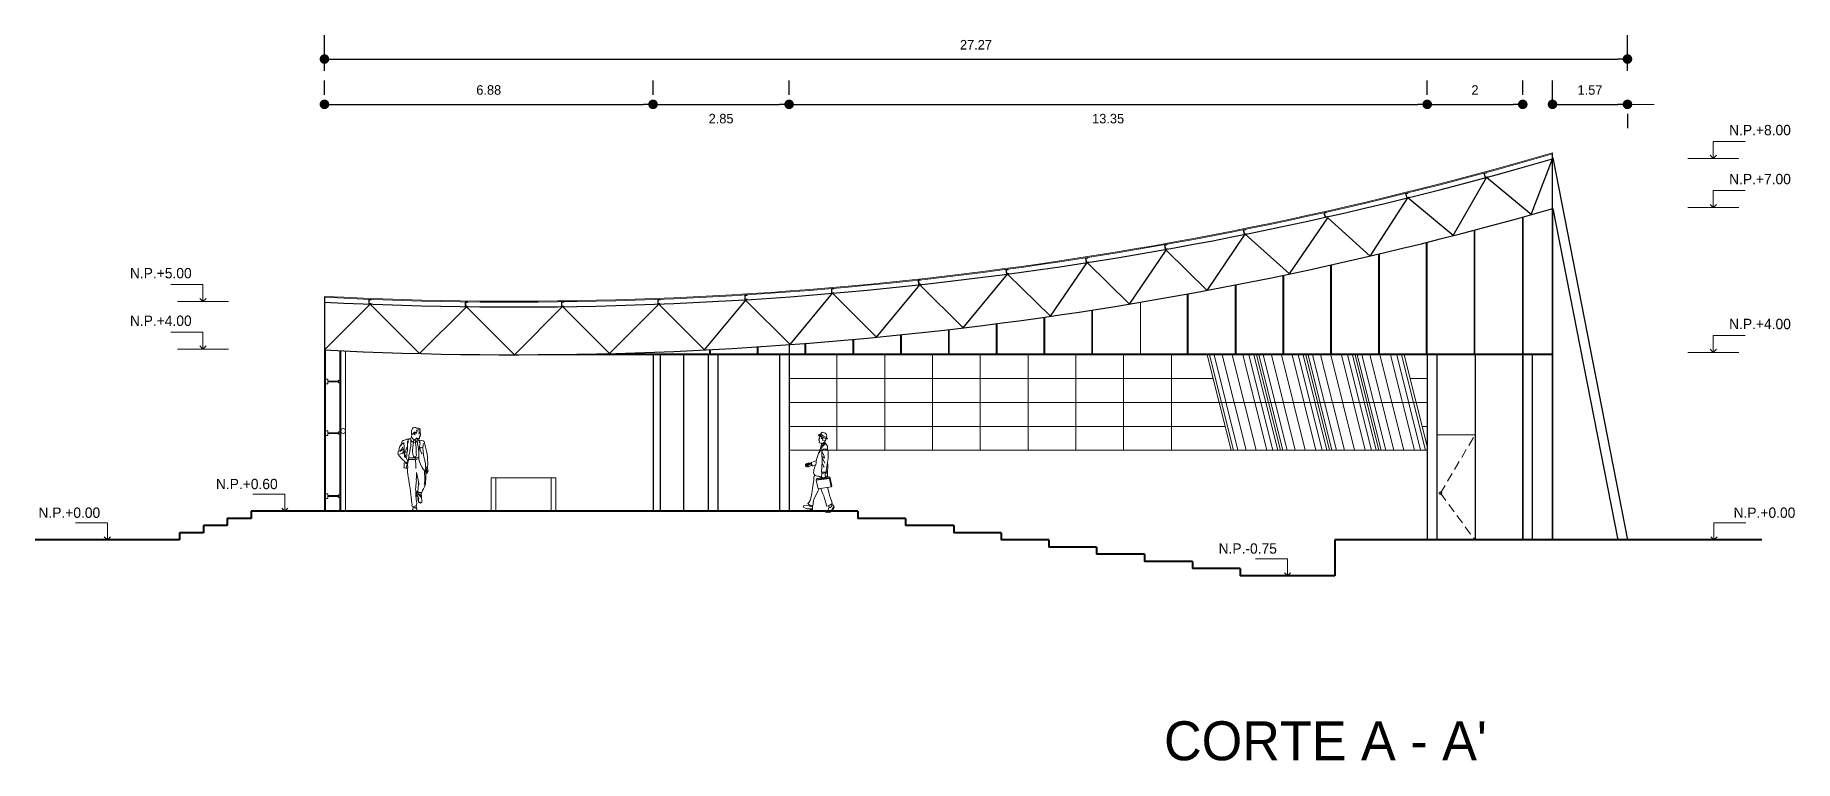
# Model space of a CAD drawing. Header units: millimetres. Extents: x 291 to 670, y 42 to 304.
# Drawn here: x 340.22 to 377.04, y 193.44 to 208.63 of the extents above; entities that cross this region are included whole.
import ezdxf

# ---------------------------------------------------------------- set-up
doc = ezdxf.new("R2010")
doc.units = ezdxf.units.MM
doc.linetypes.add('ACAD_ISO04W100', pattern=[30, 24, -3, 0, -3])
doc.linetypes.add('DASHED2', pattern=[9.525, 6.35, -3.175])
doc.layers.get('0').update_dxf_attribs({"lineweight": 5})
for name, color, linetype, lineweight in [('columnas', 5, 'Continuous', 35), ('eje', 8, 'ACAD_ISO04W100', 13), ('escaleras', 3, 'Continuous', 15), ('mb', 2, 'Continuous', 13), ('muebles', 2, 'Continuous', 13), ('muro', 1, 'Continuous', 25), ('trr', 11, 'Continuous', 40), ('ventana', 4, 'Continuous', 13)]:
    doc.layers.add(name, color=color, linetype=linetype, lineweight=lineweight)
doc.dimstyles.new('cota1', dxfattribs={"dimtxt": 0.3, "dimasz": 0.3, "dimexe": 0.5, "dimexo": 0.2, "dimgap": 0.3, "dimtad": 2, "dimtih": 1, "dimtoh": 1, "dimdsep": 46, "dimtxsty": 'Standard', "dimblk": 'DOT', "dimcen": 0.5, "dimadec": 0, "dimazin": 0, "dimtfac": 1, "dimtmove": 0, "dimatfit": 3, "dimldrblk": 'DOT', "dimfxl": 1, "dimarcsym": 0})

msp = doc.modelspace()

# ---------------------------------------------------------------- texts
at = {"linetype": 'Continuous'}
for s, p in [('N.P.+8.00', (375.667, 206.539)), ('N.P.+7.00', (375.667, 205.513)), ('N.P.+5.00', (342.203, 203.544)), ('N.P.+4.00', (342.203, 202.548)), ('N.P.+4.00', (375.667, 202.48)), ('N.P.+0.60', (344.003, 199.13)), ('N.P.+0.00', (340.289, 198.53)), ('N.P.+0.00', (375.76, 198.53)), ('N.P.-0.75', (364.984, 197.78))]:
    msp.add_text(s, height=0.216, dxfattribs=at).set_placement(p)
at = {"layer": 'eje'}
msp.add_text("CORTE A - A'", height=0.816, dxfattribs=at).set_placement((363.842, 193.455))

# ---------------------------------------------------------------- blocks, each defined once
blk = doc.blocks.new('_Dot')
at = {"color": 0, "linetype": 'Continuous', "lineweight": -2}
blk.add_line((-0.5, 0), (-1, 0), dxfattribs=at)
at = {"color": 0, "linetype": 'Continuous', "const_width": 0.5}
blk.add_lwpolyline([(-0.25, 0, 1), (0.25, 0, 1)], format="xyb", close=True, dxfattribs=at)
blk = doc.blocks.new('*D11')
at = {"color": 0, "linetype": 'Continuous', "lineweight": -2}
for p, q in [((346.274, 207.385), (346.274, 207.685)), ((353.15, 207.385), (353.15, 207.685)), ((346.474, 207.185), (352.95, 207.185))]:
    blk.add_line(p, q, dxfattribs=at)
at = {"layer": 'Defpoints', "color": 0, "linetype": 'Continuous'}
for p in [(346.274, 207.185), (353.15, 207.185), (353.15, 207.185)]:
    blk.add_point(p, dxfattribs=at)
at = {"color": 0, "linetype": 'Continuous', "lineweight": -2, "xscale": 0.2, "yscale": 0.2, "zscale": 0.2, "rotation": 180}
blk.add_blockref('_Dot', (346.274, 207.185), dxfattribs=at)
at = {"color": 0, "linetype": 'Continuous', "lineweight": -2, "xscale": 0.2, "yscale": 0.2, "zscale": 0.2}
blk.add_blockref('_Dot', (353.15, 207.185), dxfattribs=at)
at = {"color": 0, "linetype": 'Continuous', "insert": (349.712, 207.485), "char_height": 0.2, "attachment_point": 5}
blk.add_mtext('6.88', dxfattribs=at)
blk = doc.blocks.new('*D12')
at = {"color": 0, "linetype": 'Continuous', "lineweight": -2}
for p, q in [((353.15, 207.385), (353.15, 207.685)), ((355.997, 207.385), (355.997, 207.685)), ((353.35, 207.185), (355.797, 207.185))]:
    blk.add_line(p, q, dxfattribs=at)
at = {"layer": 'Defpoints', "color": 0, "linetype": 'Continuous'}
for p in [(353.15, 207.185), (355.997, 207.185), (355.997, 207.185)]:
    blk.add_point(p, dxfattribs=at)
at = {"color": 0, "linetype": 'Continuous', "lineweight": -2, "xscale": 0.2, "yscale": 0.2, "zscale": 0.2, "rotation": 180}
blk.add_blockref('_Dot', (353.15, 207.185), dxfattribs=at)
at = {"color": 0, "linetype": 'Continuous', "lineweight": -2, "xscale": 0.2, "yscale": 0.2, "zscale": 0.2}
blk.add_blockref('_Dot', (355.997, 207.185), dxfattribs=at)
at = {"color": 0, "linetype": 'Continuous', "insert": (354.574, 206.885), "char_height": 0.2, "attachment_point": 5}
blk.add_mtext('2.85', dxfattribs=at)
blk = doc.blocks.new('*D13')
at = {"color": 0, "linetype": 'Continuous', "lineweight": -2}
for p, q in [((355.997, 207.385), (355.997, 207.685)), ((369.35, 207.385), (369.35, 207.685)), ((356.197, 207.185), (369.15, 207.185))]:
    blk.add_line(p, q, dxfattribs=at)
at = {"layer": 'Defpoints', "color": 0, "linetype": 'Continuous'}
for p in [(355.997, 207.185), (369.35, 207.185), (369.35, 207.185)]:
    blk.add_point(p, dxfattribs=at)
at = {"color": 0, "linetype": 'Continuous', "lineweight": -2, "xscale": 0.2, "yscale": 0.2, "zscale": 0.2, "rotation": 180}
blk.add_blockref('_Dot', (355.997, 207.185), dxfattribs=at)
at = {"color": 0, "linetype": 'Continuous', "lineweight": -2, "xscale": 0.2, "yscale": 0.2, "zscale": 0.2}
blk.add_blockref('_Dot', (369.35, 207.185), dxfattribs=at)
at = {"color": 0, "linetype": 'Continuous', "insert": (362.673, 206.885), "char_height": 0.2, "attachment_point": 5}
blk.add_mtext('13.35', dxfattribs=at)
blk = doc.blocks.new('*D14')
at = {"color": 0, "linetype": 'Continuous', "lineweight": -2}
for p, q in [((369.35, 207.385), (369.35, 207.685)), ((371.349, 207.385), (371.349, 207.685)), ((369.55, 207.185), (371.149, 207.185))]:
    blk.add_line(p, q, dxfattribs=at)
at = {"layer": 'Defpoints', "color": 0, "linetype": 'Continuous'}
for p in [(369.35, 207.185), (371.349, 207.185), (371.349, 207.185)]:
    blk.add_point(p, dxfattribs=at)
at = {"color": 0, "linetype": 'Continuous', "lineweight": -2, "xscale": 0.2, "yscale": 0.2, "zscale": 0.2, "rotation": 180}
blk.add_blockref('_Dot', (369.35, 207.185), dxfattribs=at)
at = {"color": 0, "linetype": 'Continuous', "lineweight": -2, "xscale": 0.2, "yscale": 0.2, "zscale": 0.2}
blk.add_blockref('_Dot', (371.349, 207.185), dxfattribs=at)
at = {"color": 0, "linetype": 'Continuous', "insert": (370.349, 207.485), "char_height": 0.2, "attachment_point": 5}
blk.add_mtext('2', dxfattribs=at)
blk = doc.blocks.new('*D15')
at = {"color": 0, "linetype": 'Continuous', "lineweight": -2}
for p, q in [((371.971, 207.281), (371.971, 207.685)), ((372.171, 207.185), (373.34, 207.185)), ((373.54, 206.985), (373.54, 206.685))]:
    blk.add_line(p, q, dxfattribs=at)
at = {"layer": 'Defpoints', "color": 0, "linetype": 'Continuous'}
for p in [(371.971, 207.081), (373.54, 207.185), (373.54, 207.185)]:
    blk.add_point(p, dxfattribs=at)
at = {"color": 0, "linetype": 'Continuous', "lineweight": -2, "xscale": 0.2, "yscale": 0.2, "zscale": 0.2, "rotation": 180}
blk.add_blockref('_Dot', (371.971, 207.185), dxfattribs=at)
at = {"color": 0, "linetype": 'Continuous', "lineweight": -2, "xscale": 0.2, "yscale": 0.2, "zscale": 0.2}
blk.add_blockref('_Dot', (373.54, 207.185), dxfattribs=at)
at = {"color": 0, "linetype": 'Continuous', "insert": (372.756, 207.485), "char_height": 0.2, "attachment_point": 5}
blk.add_mtext('1.57', dxfattribs=at)
blk = doc.blocks.new('*D16')
at = {"color": 0, "linetype": 'Continuous', "lineweight": -2}
for p, q in [((346.274, 207.885), (346.274, 208.633)), ((373.54, 207.885), (373.54, 208.633)), ((346.474, 208.133), (373.34, 208.133))]:
    blk.add_line(p, q, dxfattribs=at)
at = {"layer": 'Defpoints', "color": 0, "linetype": 'Continuous'}
for p in [(373.54, 208.133), (346.274, 207.685), (373.54, 207.685)]:
    blk.add_point(p, dxfattribs=at)
at = {"color": 0, "linetype": 'Continuous', "lineweight": -2, "xscale": 0.2, "yscale": 0.2, "zscale": 0.2, "rotation": 180}
blk.add_blockref('_Dot', (346.274, 208.133), dxfattribs=at)
at = {"color": 0, "linetype": 'Continuous', "lineweight": -2, "xscale": 0.2, "yscale": 0.2, "zscale": 0.2}
blk.add_blockref('_Dot', (373.54, 208.133), dxfattribs=at)
at = {"color": 0, "linetype": 'Continuous', "insert": (359.907, 208.433), "char_height": 0.2, "attachment_point": 5}
blk.add_mtext('27.27', dxfattribs=at)

# ---------------------------------------------------------------- dimensions: what is measured, and where the dimension line sits
at = {"linetype": 'Continuous'}
for base, p1, p2, picture, middle in [((373.54, 208.133), (346.274, 207.685), (373.54, 207.685), '*D16', (359.907, 208.433)), ((353.15, 207.185), (346.274, 207.185), (353.15, 207.185), '*D11', (349.712, 207.485)), ((355.997, 207.185), (353.15, 207.185), (355.997, 207.185), '*D12', (354.574, 206.885)), ((369.35, 207.185), (355.997, 207.185), (369.35, 207.185), '*D13', (362.673, 206.885)), ((371.349, 207.185), (369.35, 207.185), (371.349, 207.185), '*D14', (370.349, 207.485)), ((373.54, 207.185), (371.971, 207.081), (373.54, 207.185), '*D15', (372.756, 207.485))]:
    dim = msp.add_linear_dim(base=base, p1=p1, p2=p2, dimstyle='cota1', override={"dimtxt": 0.2, "dimasz": 0.2, "dimgap": 0.2}, dxfattribs=at)
    dim.commit()
    dim.dimension.update_dxf_attribs({"geometry": picture, "text_midpoint": middle})

# ---------------------------------------------------------------- linework, layer by layer
for p, q in [((373.338, 207.185), (374.096, 207.185)), ((356.997, 201.944), (356.997, 199.944)), ((357.997, 201.944), (357.997, 199.944)), ((358.997, 201.944), (358.997, 199.944)), ((359.997, 201.944), (359.997, 199.944)), ((360.997, 201.944), (360.997, 199.944)), ((361.997, 201.944), (361.997, 199.944)), ((362.997, 201.944), (362.997, 199.944)), ((363.997, 201.944), (363.997, 199.944)), ((363.997, 201.944), (363.997, 199.944)), ((365.294, 199.944), (364.795, 201.944)), ((365.389, 199.944), (364.889, 201.944)), ((365.558, 199.944), (365.059, 201.944)), ((365.768, 199.944), (365.268, 201.944)), ((365.991, 199.944), (365.492, 201.944)), ((366.12, 199.944), (365.62, 201.944)), ((366.221, 199.944), (365.722, 201.944)), ((366.325, 199.944), (365.825, 201.944)), ((366.42, 199.944), (365.92, 201.944)), ((366.589, 199.944), (366.089, 201.944)), ((366.799, 199.944), (366.299, 201.944)), ((367.022, 199.944), (366.522, 201.944)), ((367.151, 199.944), (366.651, 201.944)), ((367.252, 199.944), (366.753, 201.944)), ((367.356, 199.944), (366.856, 201.944)), ((367.45, 199.944), (366.951, 201.944)), ((367.62, 199.944), (367.12, 201.944)), ((367.829, 199.944), (367.33, 201.944)), ((368.053, 199.944), (367.553, 201.944)), ((368.181, 199.944), (367.682, 201.944)), ((368.283, 199.944), (367.783, 201.944)), ((368.386, 199.944), (367.887, 201.944)), ((368.481, 199.944), (367.982, 201.944)), ((368.65, 199.944), (368.151, 201.944)), ((368.86, 199.944), (368.361, 201.944)), ((369.083, 199.944), (368.584, 201.944)), ((369.212, 199.944), (368.712, 201.944)), ((369.313, 199.944), (368.814, 201.944)), ((355.997, 201.444), (364.872, 201.444)), ((368.995, 201.444), (369.35, 201.444)), ((346.344, 201.394), (346.568, 201.394)), ((346.344, 201.374), (346.568, 201.374)), ((346.593, 201.394), (346.593, 201.394)), ((355.997, 200.944), (364.997, 200.944)), ((369.12, 200.944), (369.35, 200.944)), ((346.344, 200.312), (346.568, 200.313)), ((346.593, 200.313), (346.593, 200.313)), ((355.997, 200.444), (365.122, 200.444)), ((369.245, 200.444), (369.35, 200.444)), ((346.344, 200.292), (346.568, 200.293)), ((355.997, 199.944), (365.247, 199.944)), ((346.344, 198.994), (346.568, 198.994)), ((346.344, 198.974), (346.568, 198.974)), ((346.593, 198.994), (346.593, 198.994))]:
    msp.add_line(p, q)
at = {"linetype": 'Continuous'}
for p, q in [((375.335, 206.41), (376.004, 206.41)), ((375.335, 206.054), (375.335, 206.41)), ((374.802, 206.054), (375.869, 206.054)), ((375.335, 206.054), (375.271, 206.118)), ((375.335, 206.054), (375.4, 206.118)), ((370.533, 205.743), (370.581, 205.758)), ((370.564, 205.648), (370.533, 205.743)), ((370.568, 205.67), (370.549, 205.727)), ((370.555, 205.74), (370.574, 205.746)), ((370.612, 205.663), (370.564, 205.648)), ((370.599, 205.67), (370.58, 205.664)), ((370.581, 205.758), (370.581, 205.758)), ((370.612, 205.663), (370.612, 205.663)), ((368.896, 205.32), (368.944, 205.332)), ((368.92, 205.223), (368.896, 205.32)), ((368.925, 205.244), (368.91, 205.303)), ((368.918, 205.315), (368.937, 205.32)), ((368.968, 205.235), (368.92, 205.223)), ((368.956, 205.242), (368.937, 205.237)), ((368.944, 205.332), (368.944, 205.332)), ((368.968, 205.235), (368.968, 205.235)), ((375.335, 205.028), (375.271, 205.092)), ((375.335, 205.384), (376.004, 205.384)), ((375.335, 205.028), (375.335, 205.384)), ((375.335, 205.028), (375.4, 205.092)), ((367.184, 204.913), (367.231, 204.929)), ((367.215, 204.818), (367.184, 204.913)), ((367.218, 204.84), (367.199, 204.897)), ((367.206, 204.91), (367.225, 204.916)), ((367.263, 204.834), (367.215, 204.818)), ((367.231, 204.929), (367.231, 204.929)), ((367.25, 204.84), (367.231, 204.834)), ((367.263, 204.834), (367.263, 204.834)), ((374.802, 205.028), (375.869, 205.028)), ((365.5, 204.559), (365.549, 204.568)), ((365.518, 204.461), (365.5, 204.559)), ((365.524, 204.482), (365.514, 204.541)), ((365.567, 204.47), (365.518, 204.461)), ((365.522, 204.553), (365.541, 204.557)), ((365.556, 204.478), (365.536, 204.474)), ((365.549, 204.568), (365.549, 204.568)), ((365.567, 204.47), (365.567, 204.47)), ((363.851, 204.247), (363.901, 204.255)), ((363.866, 204.148), (363.851, 204.247)), ((363.873, 204.17), (363.864, 204.229)), ((363.915, 204.156), (363.866, 204.148)), ((363.873, 204.24), (363.892, 204.243)), ((363.904, 204.164), (363.884, 204.161)), ((363.901, 204.255), (363.901, 204.255)), ((363.915, 204.156), (363.915, 204.156)), ((360.533, 203.73), (360.583, 203.735)), ((360.544, 203.63), (360.533, 203.73)), ((360.593, 203.636), (360.544, 203.63)), ((360.551, 203.651), (360.545, 203.711)), ((360.554, 203.722), (360.574, 203.724)), ((360.582, 203.645), (360.562, 203.642)), ((360.583, 203.735), (360.583, 203.735)), ((360.593, 203.636), (360.593, 203.636)), ((362.2, 203.972), (362.25, 203.977)), ((362.211, 203.872), (362.2, 203.972)), ((362.26, 203.878), (362.211, 203.872)), ((362.219, 203.893), (362.212, 203.953)), ((362.221, 203.964), (362.241, 203.966)), ((362.249, 203.887), (362.23, 203.884)), ((362.25, 203.977), (362.25, 203.977)), ((362.26, 203.878), (362.26, 203.878)), ((343.063, 203.414), (343.731, 203.414)), ((343.731, 203.058), (343.731, 203.414)), ((356.881, 203.33), (356.931, 203.33)), ((356.881, 203.23), (356.881, 203.33)), ((356.891, 203.25), (356.891, 203.31)), ((356.901, 203.32), (356.921, 203.32)), ((356.931, 203.33), (356.931, 203.33)), ((358.7, 203.509), (358.75, 203.513)), ((358.708, 203.409), (358.7, 203.509)), ((358.758, 203.413), (358.708, 203.409)), ((358.716, 203.43), (358.712, 203.49)), ((358.721, 203.501), (358.741, 203.502)), ((358.747, 203.422), (358.727, 203.421)), ((358.75, 203.513), (358.75, 203.513)), ((358.758, 203.413), (358.758, 203.413)), ((343.198, 203.058), (344.265, 203.058)), ((343.731, 203.058), (343.667, 203.123)), ((343.731, 203.058), (343.796, 203.123)), ((347.202, 203.003), (347.203, 203.103)), ((347.252, 203.003), (347.202, 203.003)), ((347.203, 203.103), (347.253, 203.103)), ((347.212, 203.023), (347.213, 203.083)), ((347.242, 203.013), (347.222, 203.013)), ((347.223, 203.093), (347.243, 203.093)), ((347.252, 203.003), (347.252, 203.003)), ((347.253, 203.103), (347.253, 203.103)), ((349.221, 203.049), (349.271, 203.049)), ((349.221, 202.949), (349.221, 203.049)), ((349.271, 202.949), (349.221, 202.949)), ((349.231, 202.969), (349.231, 203.029)), ((349.241, 203.039), (349.261, 203.039)), ((349.261, 202.959), (349.241, 202.959)), ((349.271, 203.049), (349.271, 203.049)), ((349.271, 202.949), (349.271, 202.949)), ((351.231, 203.051), (351.281, 203.051)), ((351.231, 202.951), (351.231, 203.051)), ((351.281, 202.951), (351.231, 202.951)), ((351.241, 202.971), (351.241, 203.031)), ((351.251, 203.041), (351.271, 203.041)), ((351.271, 202.961), (351.251, 202.961)), ((351.281, 203.051), (351.281, 203.051)), ((351.281, 202.951), (351.281, 202.951)), ((353.247, 203.003), (353.248, 203.103)), ((353.297, 203.003), (353.247, 203.003)), ((353.248, 203.103), (353.298, 203.103)), ((353.258, 203.023), (353.258, 203.083)), ((353.287, 203.013), (353.267, 203.013)), ((353.268, 203.093), (353.288, 203.093)), ((353.297, 203.003), (353.297, 203.003)), ((353.298, 203.103), (353.298, 203.103)), ((355.071, 203.196), (355.121, 203.196)), ((355.071, 203.096), (355.071, 203.196)), ((355.121, 203.096), (355.071, 203.096)), ((355.081, 203.116), (355.081, 203.176)), ((355.091, 203.186), (355.111, 203.186)), ((355.111, 203.106), (355.091, 203.106)), ((355.121, 203.196), (355.121, 203.196)), ((355.121, 203.096), (355.121, 203.096)), ((356.931, 203.23), (356.881, 203.23)), ((356.921, 203.24), (356.901, 203.24)), ((356.931, 203.23), (356.931, 203.23)), ((343.063, 202.419), (343.731, 202.419)), ((343.731, 202.063), (343.731, 202.419)), ((375.335, 202.35), (376.004, 202.35)), ((375.335, 201.994), (375.335, 202.35)), ((343.198, 202.063), (344.265, 202.063)), ((343.731, 202.063), (343.667, 202.127)), ((343.731, 202.063), (343.796, 202.127)), ((374.802, 201.994), (375.869, 201.994)), ((375.335, 201.994), (375.271, 202.059)), ((375.335, 201.994), (375.4, 202.059)), ((344.776, 199.022), (345.445, 199.022)), ((345.445, 198.666), (345.445, 199.022)), ((345.445, 198.666), (345.381, 198.73)), ((345.445, 198.666), (345.509, 198.73)), ((341.062, 198.422), (341.731, 198.422)), ((341.731, 198.066), (341.667, 198.13)), ((341.731, 198.066), (341.731, 198.422)), ((341.731, 198.066), (341.795, 198.13)), ((375.35, 198.066), (375.285, 198.13)), ((375.35, 198.066), (375.35, 198.422)), ((375.35, 198.422), (376.018, 198.422)), ((375.35, 198.066), (375.414, 198.13)), ((365.757, 197.672), (366.426, 197.672)), ((366.426, 197.316), (366.362, 197.38)), ((366.426, 197.316), (366.426, 197.672)), ((366.426, 197.316), (366.49, 197.38))]:
    msp.add_line(p, q, dxfattribs=at)
at = {"linetype": 'DASHED2', "ltscale": 0.03}
for q in [(370.35, 200.266), (370.35, 198.066)]:
    msp.add_line((369.627, 199.045), q, dxfattribs=at)
for points in [[(346.294, 201.334), (346.344, 201.334), (346.344, 201.434), (346.294, 201.434)], [(346.568, 201.359), (346.593, 201.359), (346.593, 201.409), (346.568, 201.409)], [(346.294, 200.252), (346.344, 200.252), (346.344, 200.352), (346.294, 200.352)], [(346.568, 200.278), (346.593, 200.278), (346.593, 200.328), (346.568, 200.328)], [(346.294, 198.934), (346.344, 198.934), (346.344, 199.034), (346.294, 199.034)], [(346.568, 198.959), (346.593, 198.959), (346.593, 199.009), (346.568, 199.009)]]:
    msp.add_lwpolyline(points, close=True)
at = {"linetype": 'Continuous'}
msp.add_circle((346.665, 200.348), 0.05, dxfattribs=at)
msp.add_circle((369.627, 199.045), 0.0269)
for centre, start, end in [((370.558, 205.73), 108.2619, 198.2619), ((370.577, 205.673), 198.2619, 288.2619), ((370.571, 205.755), 288.2619, 18.2619), ((370.602, 205.66), 18.2619, 108.2619), ((368.92, 205.305), 103.868, 193.868), ((368.934, 205.247), 193.868, 283.868), ((368.935, 205.329), 283.868, 13.868), ((368.958, 205.232), 13.868, 103.868), ((367.209, 204.9), 108.2618, 198.2618), ((367.228, 204.843), 198.2618, 288.2618), ((367.222, 204.926), 288.2618, 18.2618), ((367.253, 204.831), 18.2618, 108.2618), ((365.523, 204.543), 100.3277, 190.3277), ((365.534, 204.484), 190.3277, 280.3277), ((365.539, 204.566), 280.3277, 10.3277), ((365.557, 204.468), 10.3277, 100.3277), ((363.874, 204.23), 98.2318, 188.2318), ((363.883, 204.171), 188.2318, 278.2318), ((363.891, 204.253), 278.2318, 8.2318), ((363.905, 204.154), 8.2318, 98.2318), ((360.555, 203.712), 96.1816, 186.1816), ((360.561, 203.652), 186.1816, 276.1816), ((360.573, 203.734), 276.1816, 6.1816), ((360.583, 203.635), 6.1816, 96.1816), ((362.222, 203.954), 96.1816, 186.1816), ((362.229, 203.894), 186.1816, 276.1816), ((362.24, 203.976), 276.1816, 6.1816), ((362.251, 203.877), 6.1816, 96.1816), ((356.901, 203.31), 89.8499, 179.8499), ((356.901, 203.25), 179.8499, 269.8499), ((356.921, 203.33), 269.8499, 359.8499), ((358.722, 203.491), 94.3285, 184.3285), ((358.726, 203.431), 184.3285, 274.3285), ((358.74, 203.512), 274.3285, 4.3285), ((358.748, 203.412), 4.3285, 94.3285), ((347.222, 203.023), 179.8499, 269.8499), ((347.223, 203.083), 89.8499, 179.8499), ((347.242, 203.003), 359.8499, 89.8499), ((347.243, 203.103), 269.8499, 359.8499), ((349.241, 203.029), 89.8499, 179.8499), ((349.241, 202.969), 179.8499, 269.8499), ((349.261, 203.049), 269.8499, 359.8499), ((349.261, 202.949), 359.8499, 89.8499), ((351.251, 203.031), 89.8499, 179.8499), ((351.251, 202.971), 179.8499, 269.8499), ((351.271, 203.051), 269.8499, 359.8499), ((351.271, 202.951), 359.8499, 89.8499), ((353.268, 203.083), 89.8499, 179.8499), ((353.268, 203.023), 179.8499, 269.8499), ((353.287, 203.003), 359.8499, 89.8499), ((353.288, 203.103), 269.8499, 359.8499), ((355.091, 203.176), 89.8499, 179.8499), ((355.091, 203.116), 179.8499, 269.8499), ((355.111, 203.196), 269.8499, 359.8499), ((355.111, 203.096), 359.8499, 89.8499), ((356.921, 203.23), 359.8499, 89.8499)]:
    msp.add_arc(centre, 0.01, start, end, dxfattribs=at)
at = {"layer": 'columnas'}
for p, q in [((371.349, 204.828), (371.349, 198.066)), ((371.971, 205.004), (371.971, 198.066))]:
    msp.add_line(p, q, dxfattribs=at)
at = {"layer": 'escaleras'}
for p, q in [((365.247, 199.944), (364.747, 201.944)), ((366.278, 199.944), (365.778, 201.944)), ((367.308, 199.944), (366.809, 201.944)), ((368.339, 199.944), (367.84, 201.944)), ((369.355, 200.005), (368.87, 201.944)), ((369.12, 200.944), (364.997, 200.944)), ((365.247, 199.944), (369.35, 199.944))]:
    msp.add_line(p, q, dxfattribs=at)
at = {"layer": 'mb'}
for p, q in [((370.35, 200.266), (369.55, 200.266)), ((349.762, 199.366), (349.762, 198.666)), ((351.117, 199.366), (349.762, 199.366)), ((349.862, 199.366), (349.862, 198.666)), ((351.017, 199.366), (351.017, 198.666)), ((351.117, 199.366), (351.117, 198.666))]:
    msp.add_line(p, q, dxfattribs=at)
for radius, start, end in [(77.517, 267.06037, 286.27317), (77.537, 267.06416, 286.26885)]:
    msp.add_arc((350.249, 280.581), radius, start, end, dxfattribs=at)
at = {"layer": 'muebles'}
for p, q in [((370.329, 204.556), (370.329, 201.964)), ((370.349, 204.556), (370.349, 201.964)), ((368.329, 204.051), (368.329, 201.964)), ((368.349, 204.055), (368.349, 201.964)), ((369.329, 204.294), (369.329, 201.964)), ((369.349, 204.299), (369.349, 201.964)), ((367.329, 203.821), (367.329, 201.964)), ((367.349, 203.826), (367.349, 201.964)), ((365.329, 203.404), (365.329, 201.964)), ((365.349, 203.407), (365.349, 201.964)), ((366.329, 203.606), (366.329, 201.964)), ((366.349, 203.61), (366.349, 201.964)), ((366.349, 203.61), (366.349, 201.964)), ((363.349, 203.043), (363.349, 201.964)), ((364.329, 203.215), (364.329, 201.964)), ((364.349, 203.219), (364.349, 201.964)), ((360.329, 202.593), (360.329, 201.964)), ((360.349, 202.595), (360.349, 201.964)), ((360.349, 202.595), (360.349, 201.964)), ((361.329, 202.729), (361.329, 201.964)), ((361.349, 202.731), (361.349, 201.964)), ((362.329, 202.877), (362.329, 201.964)), ((362.349, 202.881), (362.349, 201.964)), ((356.329, 202.18), (356.329, 201.964)), ((356.349, 202.181), (356.349, 201.964)), ((357.329, 202.264), (357.329, 201.964)), ((357.349, 202.265), (357.349, 201.964)), ((358.329, 202.36), (358.329, 201.964)), ((358.349, 202.362), (358.349, 201.964)), ((359.329, 202.47), (359.329, 201.964)), ((359.349, 202.472), (359.349, 201.964)), ((350.249, 201.944), (371.971, 201.944)), ((352.023, 201.964), (371.971, 201.964)), ((354.329, 202.05), (354.329, 201.964)), ((354.349, 202.051), (354.349, 201.964)), ((355.329, 202.108), (355.329, 201.964)), ((355.349, 202.11), (355.349, 201.964)), ((348.094, 200.327), (348.095, 200.355)), ((348.098, 200.301), (348.094, 200.327)), ((348.095, 200.355), (348.101, 200.375)), ((348.101, 200.375), (348.115, 200.399)), ((348.115, 200.399), (348.13, 200.412)), ((348.13, 200.412), (348.146, 200.423)), ((348.148, 200.314), (348.14, 200.302)), ((348.146, 200.423), (348.155, 200.427)), ((348.147, 200.293), (348.149, 200.307)), ((348.156, 200.325), (348.148, 200.314)), ((348.149, 200.307), (348.153, 200.318)), ((348.153, 200.318), (348.161, 200.327)), ((348.155, 200.427), (348.18, 200.421)), ((348.17, 200.326), (348.156, 200.325)), ((348.165, 200.309), (348.163, 200.3)), ((348.179, 200.319), (348.17, 200.326)), ((348.187, 200.302), (348.179, 200.319)), ((348.18, 200.421), (348.2, 200.408)), ((348.199, 200.31), (348.194, 200.302)), ((348.2, 200.322), (348.199, 200.31)), ((348.2, 200.408), (348.222, 200.406)), ((348.211, 200.333), (348.2, 200.322)), ((348.204, 200.36), (348.201, 200.349)), ((348.201, 200.349), (348.207, 200.34)), ((348.215, 200.365), (348.204, 200.36)), ((348.207, 200.34), (348.211, 200.333)), ((348.226, 200.37), (348.215, 200.365)), ((348.222, 200.406), (348.247, 200.404)), ((348.241, 200.376), (348.226, 200.37)), ((348.252, 200.375), (348.241, 200.376)), ((348.247, 200.404), (348.264, 200.403)), ((348.249, 200.322), (348.259, 200.327)), ((348.265, 200.37), (348.252, 200.375)), ((348.259, 200.327), (348.265, 200.326)), ((348.263, 200.369), (348.274, 200.35)), ((348.264, 200.403), (348.274, 200.392)), ((348.274, 200.38), (348.265, 200.37)), ((348.265, 200.326), (348.269, 200.319)), ((348.269, 200.319), (348.27, 200.31)), ((348.274, 200.392), (348.274, 200.38)), ((348.274, 200.35), (348.28, 200.331)), ((348.28, 200.331), (348.279, 200.308)), ((348.279, 200.308), (348.282, 200.295)), ((356.692, 200.323), (356.643, 200.268)), ((347.828, 199.942), (347.814, 199.907)), ((347.839, 199.981), (347.828, 199.942)), ((347.853, 200.02), (347.839, 199.981)), ((347.848, 199.916), (347.886, 199.941)), ((347.869, 199.943), (347.851, 199.925)), ((347.877, 200.067), (347.853, 200.02)), ((347.866, 200.04), (347.892, 200.073)), ((347.885, 199.962), (347.869, 199.943)), ((347.893, 200.102), (347.877, 200.067)), ((347.894, 199.977), (347.885, 199.962)), ((347.886, 199.941), (347.909, 199.956)), ((347.892, 200.073), (347.918, 200.091)), ((347.901, 200.132), (347.893, 200.102)), ((347.917, 200.012), (347.894, 199.977)), ((347.919, 200.151), (347.901, 200.132)), ((347.909, 199.956), (347.925, 199.964)), ((347.918, 200.091), (347.929, 200.099)), ((347.932, 200.152), (347.919, 200.151)), ((347.933, 199.95), (347.926, 199.923)), ((347.966, 200.161), (347.932, 200.152)), ((347.936, 199.974), (347.933, 199.95)), ((347.941, 200.005), (347.936, 199.974)), ((347.944, 200.101), (347.938, 200.07)), ((347.938, 200.07), (347.941, 200.04)), ((347.94, 199.984), (347.939, 199.994)), ((347.945, 199.95), (347.94, 199.984)), ((347.941, 200.04), (347.941, 200.005)), ((347.952, 199.915), (347.945, 199.95)), ((347.984, 200.172), (347.966, 200.161)), ((347.991, 199.979), (347.98, 199.943)), ((347.98, 199.943), (347.98, 199.891)), ((347.998, 200.177), (347.984, 200.172)), ((348.008, 200.024), (347.991, 199.979)), ((348.017, 200.18), (347.998, 200.177)), ((348.008, 200.117), (348.027, 200.153)), ((348.021, 200.121), (348.008, 200.117)), ((348.009, 200.029), (348.01, 200.064)), ((348.01, 199.976), (348.009, 200.029)), ((348.01, 200.095), (348.026, 200.112)), ((348.01, 200.064), (348.01, 200.095)), ((348.01, 199.933), (348.01, 199.976)), ((348.043, 200.182), (348.017, 200.18)), ((348.04, 200.123), (348.021, 200.121)), ((348.026, 200.112), (348.04, 200.123)), ((348.027, 200.153), (348.04, 200.173)), ((348.04, 200.173), (348.05, 200.184)), ((348.074, 200.188), (348.043, 200.182)), ((348.069, 199.967), (348.062, 199.92)), ((348.079, 200.027), (348.069, 199.967)), ((348.082, 200.2), (348.078, 200.184)), ((348.078, 200.184), (348.092, 200.148)), ((348.084, 200.081), (348.079, 200.027)), ((348.081, 200.176), (348.084, 200.123)), ((348.094, 200.222), (348.082, 200.2)), ((348.084, 200.123), (348.084, 200.081)), ((348.092, 200.148), (348.111, 200.121)), ((348.093, 200.231), (348.099, 200.246)), ((348.097, 200.214), (348.093, 200.231)), ((348.097, 200.273), (348.098, 200.301)), ((348.108, 200.204), (348.097, 200.214)), ((348.1, 200.274), (348.099, 200.273)), ((348.099, 200.246), (348.1, 200.261)), ((348.113, 200.281), (348.1, 200.274)), ((348.1, 200.261), (348.102, 200.275)), ((348.126, 200.187), (348.108, 200.204)), ((348.111, 200.121), (348.124, 200.112)), ((348.124, 200.291), (348.113, 200.281)), ((348.122, 200.016), (348.117, 199.925)), ((348.139, 200.112), (348.122, 200.016)), ((348.14, 200.302), (348.124, 200.291)), ((348.124, 200.112), (348.154, 200.165)), ((348.147, 200.167), (348.126, 200.187)), ((348.134, 200.134), (348.145, 200.11)), ((348.145, 200.11), (348.169, 200.114)), ((348.149, 200.283), (348.147, 200.293)), ((348.161, 200.164), (348.147, 200.167)), ((348.156, 200.276), (348.149, 200.283)), ((348.164, 200.27), (348.156, 200.276)), ((348.158, 200.164), (348.177, 200.143)), ((348.174, 200.171), (348.161, 200.164)), ((348.163, 200.3), (348.167, 200.293)), ((348.175, 200.275), (348.164, 200.27)), ((348.167, 200.293), (348.165, 200.289)), ((348.169, 200.114), (348.186, 200.131)), ((348.177, 200.087), (348.171, 200.118)), ((348.198, 200.188), (348.174, 200.171)), ((348.177, 200.143), (348.191, 200.11)), ((348.186, 200.054), (348.177, 200.087)), ((348.193, 200.001), (348.186, 200.054)), ((348.194, 200.302), (348.187, 200.302)), ((348.191, 200.11), (348.204, 200.14)), ((348.195, 199.947), (348.193, 200.001)), ((348.195, 199.877), (348.195, 199.947)), ((348.199, 200.196), (348.196, 200.204)), ((348.209, 200.197), (348.198, 200.188)), ((348.208, 200.193), (348.199, 200.196)), ((348.204, 200.14), (348.222, 200.165)), ((348.218, 200.193), (348.208, 200.193)), ((348.228, 200.179), (348.209, 200.194)), ((348.217, 200.153), (348.223, 200.082)), ((348.231, 200.193), (348.218, 200.193)), ((348.222, 200.165), (348.228, 200.179)), ((348.222, 200.171), (348.255, 200.142)), ((348.223, 200.082), (348.233, 200.019)), ((348.245, 200.188), (348.231, 200.193)), ((348.231, 200.172), (348.266, 200.158)), ((348.233, 200.019), (348.239, 199.976)), ((348.239, 199.976), (348.244, 199.944)), ((348.244, 200.303), (348.253, 200.301)), ((348.244, 199.944), (348.249, 199.906)), ((348.262, 200.192), (348.245, 200.188)), ((348.251, 200.297), (348.248, 200.3)), ((348.251, 199.954), (348.249, 199.911)), ((348.254, 200.293), (348.251, 200.297)), ((348.26, 200.015), (348.251, 199.954)), ((348.253, 200.301), (348.263, 200.301)), ((348.257, 200.297), (348.254, 200.293)), ((348.255, 200.142), (348.272, 200.128)), ((348.272, 200.128), (348.256, 200.112)), ((348.256, 200.112), (348.279, 200.101)), ((348.263, 200.301), (348.257, 200.297)), ((348.279, 200.101), (348.26, 200.015)), ((348.269, 200.235), (348.262, 200.237)), ((348.263, 200.215), (348.262, 200.203)), ((348.262, 200.203), (348.262, 200.192)), ((348.266, 200.226), (348.263, 200.215)), ((348.271, 200.259), (348.265, 200.26)), ((348.272, 200.23), (348.266, 200.226)), ((348.266, 200.158), (348.307, 200.149)), ((348.275, 200.242), (348.269, 200.235)), ((348.283, 200.259), (348.271, 200.259)), ((348.272, 200.238), (348.272, 200.23)), ((348.282, 199.997), (348.272, 199.983)), ((348.272, 199.983), (348.278, 199.956)), ((348.277, 200.247), (348.275, 200.242)), ((348.279, 200.261), (348.277, 200.247)), ((348.278, 199.956), (348.304, 199.886)), ((348.282, 200.295), (348.285, 200.282)), ((348.294, 200.001), (348.282, 199.997)), ((348.286, 200.265), (348.283, 200.259)), ((348.285, 200.282), (348.286, 200.265)), ((348.31, 200.006), (348.294, 200.001)), ((348.307, 200.149), (348.341, 200.14)), ((348.334, 200.011), (348.31, 200.006)), ((348.333, 199.961), (348.336, 200.004)), ((348.338, 199.943), (348.333, 199.961)), ((348.336, 200.004), (348.338, 200.029)), ((348.338, 200.029), (348.342, 200.053)), ((348.342, 199.899), (348.338, 199.943)), ((348.341, 200.14), (348.362, 200.128)), ((348.342, 200.053), (348.343, 200.067)), ((348.343, 200.067), (348.347, 200.088)), ((348.362, 200.128), (348.386, 200.012)), ((348.386, 200.012), (348.408, 199.924)), ((356.646, 199.962), (356.609, 199.889)), ((356.619, 200.174), (356.634, 200.193)), ((356.632, 200.204), (356.628, 200.22)), ((356.668, 200.09), (356.629, 200.098)), ((356.672, 200.071), (356.646, 199.962)), ((356.666, 200.19), (356.673, 200.223)), ((356.695, 200.19), (356.666, 200.19)), ((356.742, 200.121), (356.672, 200.071)), ((356.672, 200.071), (356.674, 200.083)), ((356.692, 200.031), (356.692, 200.018)), ((356.702, 200.028), (356.692, 200.031)), ((356.695, 200.155), (356.7, 200.176)), ((356.748, 200.141), (356.695, 200.155)), ((356.742, 200.121), (356.748, 200.141)), ((356.752, 200.097), (356.742, 200.121)), ((356.758, 200.084), (356.752, 200.097)), ((356.758, 200.084), (356.788, 200.048)), ((356.788, 200.243), (356.769, 200.186)), ((356.794, 200.198), (356.776, 200.208)), ((356.788, 200.048), (356.798, 200.028)), ((356.798, 200.028), (356.798, 199.995)), ((356.798, 199.995), (356.802, 199.965)), ((356.802, 199.965), (356.808, 199.929)), ((347.814, 199.907), (347.812, 199.881)), ((347.812, 199.881), (347.82, 199.857)), ((347.82, 199.857), (347.848, 199.815)), ((347.87, 199.868), (347.846, 199.866)), ((347.851, 199.925), (347.848, 199.916)), ((347.848, 199.815), (347.876, 199.781)), ((347.899, 199.88), (347.87, 199.868)), ((347.876, 199.781), (347.896, 199.763)), ((347.896, 199.763), (347.921, 199.738)), ((347.916, 199.893), (347.899, 199.88)), ((347.926, 199.923), (347.916, 199.893)), ((347.921, 199.738), (347.945, 199.721)), ((347.923, 199.921), (347.939, 199.872)), ((347.938, 199.577), (347.939, 199.616)), ((347.959, 199.575), (347.938, 199.577)), ((347.939, 199.872), (347.948, 199.841)), ((347.939, 199.616), (347.944, 199.67)), ((347.944, 199.67), (347.948, 199.715)), ((347.945, 199.721), (347.962, 199.701)), ((347.948, 199.841), (347.952, 199.816)), ((347.952, 199.882), (347.952, 199.915)), ((347.963, 199.855), (347.952, 199.882)), ((347.952, 199.816), (347.961, 199.801)), ((347.975, 199.568), (347.959, 199.575)), ((347.961, 199.801), (347.986, 199.784)), ((347.962, 199.701), (347.973, 199.683)), ((347.978, 199.813), (347.963, 199.855)), ((347.973, 199.683), (347.982, 199.666)), ((347.988, 199.565), (347.975, 199.568)), ((347.993, 199.779), (347.978, 199.813)), ((347.982, 199.666), (347.995, 199.685)), ((347.986, 199.784), (347.991, 199.781)), ((347.993, 199.588), (347.988, 199.565)), ((348.009, 199.73), (347.993, 199.779)), ((348, 199.624), (347.993, 199.588)), ((347.995, 199.685), (348.008, 199.696)), ((347.999, 199.816), (348.001, 199.877)), ((348, 199.691), (348.016, 199.666)), ((348.009, 199.676), (348, 199.624)), ((348.001, 199.877), (348.01, 199.933)), ((348.008, 199.696), (348.019, 199.7)), ((348.028, 199.71), (348.009, 199.73)), ((348.016, 199.591), (348.012, 199.55)), ((348.024, 199.69), (348.014, 199.663)), ((348.014, 199.663), (348.014, 199.634)), ((348.014, 199.634), (348.016, 199.591)), ((348.019, 199.7), (348.024, 199.69)), ((348.03, 199.736), (348.028, 199.71)), ((348.035, 199.77), (348.03, 199.736)), ((348.037, 199.802), (348.035, 199.77)), ((348.036, 199.753), (348.151, 199.753)), ((348.04, 199.838), (348.037, 199.802)), ((348.039, 199.784), (348.118, 199.783)), ((348.052, 199.88), (348.04, 199.838)), ((348.062, 199.92), (348.052, 199.88)), ((348.117, 199.925), (348.122, 199.858)), ((348.118, 199.783), (348.184, 199.787)), ((348.122, 199.858), (348.134, 199.824)), ((348.134, 199.824), (348.15, 199.8)), ((348.15, 199.8), (348.16, 199.783)), ((348.151, 199.753), (348.154, 199.744)), ((348.154, 199.744), (348.199, 199.752)), ((348.16, 199.783), (348.187, 199.817)), ((348.172, 199.784), (348.18, 199.711)), ((348.18, 199.711), (348.184, 199.666)), ((348.184, 199.787), (348.231, 199.791)), ((348.184, 199.666), (348.184, 199.631)), ((348.184, 199.631), (348.187, 199.607)), ((348.187, 199.607), (348.184, 199.562)), ((348.187, 199.817), (348.198, 199.84)), ((348.198, 199.84), (348.195, 199.877)), ((348.199, 199.752), (348.202, 199.767)), ((348.202, 199.767), (348.254, 199.761)), ((348.231, 199.791), (348.253, 199.79)), ((348.249, 199.911), (348.247, 199.885)), ((348.249, 199.906), (348.251, 199.866)), ((348.251, 199.866), (348.25, 199.821)), ((348.25, 199.821), (348.252, 199.784)), ((348.252, 199.784), (348.252, 199.756)), ((348.252, 199.756), (348.261, 199.711)), ((348.261, 199.711), (348.291, 199.635)), ((348.291, 199.635), (348.317, 199.586)), ((348.304, 199.886), (348.318, 199.873)), ((348.317, 199.586), (348.341, 199.55)), ((348.344, 199.87), (348.342, 199.899)), ((348.346, 199.85), (348.344, 199.87)), ((348.357, 199.815), (348.346, 199.85)), ((348.363, 199.781), (348.357, 199.815)), ((348.372, 199.744), (348.363, 199.781)), ((348.378, 199.712), (348.372, 199.744)), ((348.387, 199.674), (348.378, 199.712)), ((348.389, 199.65), (348.387, 199.674)), ((348.39, 199.622), (348.389, 199.65)), ((348.392, 199.596), (348.39, 199.622)), ((348.391, 199.563), (348.394, 199.579)), ((348.394, 199.579), (348.392, 199.596)), ((348.408, 199.568), (348.394, 199.58)), ((348.395, 199.593), (348.414, 199.588)), ((348.408, 199.924), (348.421, 199.864)), ((348.424, 199.563), (348.408, 199.568)), ((348.414, 199.588), (348.427, 199.579)), ((348.421, 199.864), (348.427, 199.807)), ((348.429, 199.603), (348.425, 199.576)), ((348.427, 199.807), (348.432, 199.734)), ((348.427, 199.579), (348.435, 199.565)), ((348.434, 199.637), (348.429, 199.603)), ((348.432, 199.734), (348.436, 199.678)), ((348.433, 199.568), (348.44, 199.53)), ((348.436, 199.678), (348.434, 199.637)), ((356.342, 199.634), (356.384, 199.64)), ((356.346, 199.611), (356.391, 199.625)), ((356.356, 199.655), (356.371, 199.664)), ((356.356, 199.655), (356.384, 199.654)), ((356.371, 199.664), (356.393, 199.654)), ((356.374, 199.597), (356.394, 199.612)), ((356.387, 199.605), (356.393, 199.608)), ((356.392, 199.598), (356.399, 199.604)), ((356.453, 199.671), (356.417, 199.676)), ((356.454, 199.675), (356.465, 199.676)), ((356.568, 199.732), (356.464, 199.685)), ((356.468, 199.622), (356.482, 199.622)), ((356.488, 199.612), (356.551, 199.636)), ((356.609, 199.889), (356.616, 199.875)), ((356.686, 199.701), (356.676, 199.485)), ((356.682, 199.896), (356.686, 199.701)), ((356.713, 199.809), (356.688, 199.79)), ((356.688, 199.79), (356.748, 199.675)), ((356.69, 199.912), (356.732, 199.823)), ((356.699, 199.653), (356.709, 199.63)), ((356.709, 199.63), (356.715, 199.607)), ((356.738, 199.782), (356.713, 199.809)), ((356.715, 199.607), (356.725, 199.594)), ((356.725, 199.594), (356.739, 199.594)), ((356.732, 199.823), (356.738, 199.782)), ((356.766, 199.481), (356.812, 199.773)), ((356.812, 199.773), (356.816, 199.883)), ((348.012, 199.55), (348.012, 199.522)), ((348.012, 199.522), (348.012, 199.494)), ((348.012, 199.494), (348.018, 199.444)), ((348.018, 199.444), (348.029, 199.391)), ((348.029, 199.391), (348.037, 199.328)), ((348.037, 199.328), (348.046, 199.262)), ((348.046, 199.262), (348.055, 199.205)), ((348.055, 199.205), (348.07, 199.15)), ((348.185, 199.173), (348.189, 199.209)), ((348.189, 199.209), (348.192, 199.243)), ((348.192, 199.243), (348.194, 199.276)), ((348.194, 199.276), (348.197, 199.3)), ((348.196, 199.327), (348.198, 199.387)), ((348.197, 199.3), (348.196, 199.327)), ((348.197, 199.481), (348.214, 199.421)), ((348.198, 199.456), (348.197, 199.481)), ((348.198, 199.433), (348.198, 199.456)), ((348.198, 199.387), (348.198, 199.433)), ((348.214, 199.421), (348.228, 199.354)), ((348.228, 199.354), (348.235, 199.316)), ((348.235, 199.316), (348.242, 199.286)), ((348.243, 199.273), (348.235, 199.26)), ((348.235, 199.26), (348.253, 199.242)), ((348.244, 199.23), (348.236, 199.162)), ((348.242, 199.286), (348.243, 199.273)), ((348.253, 199.242), (348.244, 199.23)), ((348.341, 199.55), (348.359, 199.525)), ((348.359, 199.525), (348.371, 199.517)), ((348.362, 199.238), (348.37, 199.262)), ((348.374, 199.238), (348.362, 199.238)), ((348.365, 199.494), (348.37, 199.513)), ((348.366, 199.479), (348.365, 199.494)), ((348.368, 199.445), (348.366, 199.479)), ((348.366, 199.181), (348.377, 199.21)), ((348.372, 199.399), (348.368, 199.445)), ((348.37, 199.262), (348.374, 199.295)), ((348.371, 199.517), (348.383, 199.516)), ((348.374, 199.366), (348.372, 199.399)), ((348.382, 199.216), (348.373, 199.206)), ((348.375, 199.348), (348.374, 199.366)), ((348.374, 199.295), (348.375, 199.327)), ((348.382, 199.231), (348.374, 199.238)), ((348.375, 199.327), (348.375, 199.348)), ((348.377, 199.21), (348.382, 199.231)), ((348.389, 199.238), (348.382, 199.216)), ((348.383, 199.516), (348.389, 199.537)), ((348.388, 199.519), (348.395, 199.44)), ((348.389, 199.537), (348.391, 199.563)), ((348.39, 199.257), (348.389, 199.238)), ((348.392, 199.286), (348.39, 199.257)), ((348.398, 199.341), (348.392, 199.286)), ((348.404, 199.492), (348.394, 199.482)), ((348.395, 199.44), (348.397, 199.402)), ((348.397, 199.402), (348.398, 199.341)), ((348.407, 199.502), (348.404, 199.492)), ((348.405, 199.548), (348.407, 199.524)), ((348.41, 199.547), (348.405, 199.548)), ((348.407, 199.524), (348.407, 199.502)), ((348.417, 199.53), (348.41, 199.547)), ((348.412, 199.464), (348.416, 199.48)), ((348.415, 199.452), (348.412, 199.464)), ((348.422, 199.462), (348.415, 199.452)), ((348.416, 199.48), (348.423, 199.494)), ((348.421, 199.513), (348.417, 199.53)), ((348.423, 199.494), (348.421, 199.513)), ((348.432, 199.48), (348.422, 199.462)), ((348.435, 199.565), (348.424, 199.563)), ((348.442, 199.51), (348.432, 199.48)), ((348.44, 199.53), (348.442, 199.51)), ((356.486, 199.153), (356.5, 199.229)), ((356.5, 199.229), (356.51, 199.289)), ((356.51, 199.289), (356.513, 199.332)), ((356.513, 199.332), (356.516, 199.382)), ((356.516, 199.382), (356.523, 199.405)), ((356.523, 199.405), (356.54, 199.418)), ((356.576, 199.352), (356.566, 199.316)), ((356.566, 199.316), (356.841, 199.352)), ((356.566, 199.316), (356.603, 199.14)), ((356.668, 199.348), (356.571, 199.336)), ((356.677, 199.365), (356.576, 199.352)), ((356.681, 199.485), (356.686, 199.461)), ((356.685, 199.461), (356.682, 199.481)), ((356.752, 199.471), (356.685, 199.461)), ((356.689, 199.375), (356.692, 199.355)), ((356.699, 199.378), (356.709, 199.355)), ((356.719, 199.375), (356.729, 199.362)), ((356.739, 199.382), (356.749, 199.362)), ((356.765, 199.481), (356.752, 199.471)), ((356.761, 199.478), (356.755, 199.416)), ((356.851, 199.388), (356.773, 199.378)), ((356.846, 199.369), (356.779, 199.361)), ((356.798, 199.449), (356.787, 199.383)), ((356.801, 199.531), (356.8, 199.44)), ((356.8, 199.44), (356.806, 199.383)), ((356.841, 199.352), (356.851, 199.388)), ((356.841, 199.352), (356.878, 199.177)), ((356.846, 199.369), (356.884, 199.187)), ((356.891, 199.2), (356.851, 199.388)), ((356.878, 199.177), (356.891, 199.2)), ((348.07, 199.15), (348.078, 199.079)), ((348.078, 199.079), (348.085, 199.022)), ((348.085, 199.022), (348.09, 198.953)), ((348.09, 198.953), (348.094, 198.906)), ((348.094, 198.906), (348.097, 198.871)), ((348.097, 198.871), (348.105, 198.838)), ((348.105, 198.838), (348.107, 198.81)), ((348.182, 199.131), (348.185, 199.173)), ((348.183, 199.093), (348.182, 199.131)), ((348.184, 199.058), (348.183, 199.093)), ((348.183, 199.019), (348.184, 199.058)), ((348.187, 198.977), (348.183, 199.019)), ((348.193, 198.94), (348.187, 198.977)), ((348.195, 198.908), (348.193, 198.94)), ((348.198, 198.879), (348.195, 198.908)), ((348.204, 198.839), (348.198, 198.879)), ((348.201, 199.059), (348.208, 199.073)), ((348.201, 199.039), (348.201, 199.059)), ((348.201, 199.018), (348.204, 199.048)), ((348.21, 199.017), (348.201, 199.039)), ((348.203, 198.994), (348.201, 199.018)), ((348.202, 198.786), (348.204, 198.839)), ((348.215, 198.977), (348.203, 198.994)), ((348.208, 199.073), (348.217, 199.086)), ((348.219, 199), (348.21, 199.017)), ((348.224, 198.98), (348.215, 198.977)), ((348.221, 199.093), (348.216, 199.07)), ((348.216, 199.07), (348.228, 199.045)), ((348.229, 199.112), (348.218, 199.096)), ((348.218, 199.096), (348.232, 199.075)), ((348.231, 198.981), (348.219, 199)), ((348.232, 198.961), (348.224, 198.98)), ((348.238, 199.031), (348.227, 199.056)), ((348.228, 199.045), (348.247, 199.029)), ((348.235, 199.131), (348.229, 199.112)), ((348.236, 198.96), (348.231, 198.981)), ((348.231, 198.918), (348.232, 198.942)), ((348.234, 198.902), (348.231, 198.918)), ((348.232, 199.075), (348.255, 199.058)), ((348.232, 198.942), (348.232, 198.961)), ((348.241, 198.862), (348.234, 198.902)), ((348.236, 199.162), (348.235, 199.131)), ((348.24, 198.932), (348.236, 198.96)), ((348.247, 199.013), (348.238, 199.031)), ((348.24, 198.934), (348.248, 198.944)), ((348.24, 198.913), (348.24, 198.934)), ((348.242, 198.893), (348.24, 198.913)), ((348.257, 198.849), (348.241, 198.862)), ((348.252, 198.866), (348.242, 198.893)), ((348.247, 199.029), (348.267, 199.022)), ((348.267, 198.987), (348.247, 199.013)), ((348.248, 198.944), (348.255, 198.952)), ((348.27, 198.85), (348.252, 198.866)), ((348.255, 199.058), (348.278, 199.057)), ((348.283, 198.835), (348.257, 198.849)), ((348.267, 199.022), (348.291, 199.025)), ((348.287, 198.96), (348.267, 198.987)), ((348.294, 198.843), (348.27, 198.85)), ((348.278, 199.057), (348.297, 199.058)), ((348.299, 198.848), (348.283, 198.835)), ((348.285, 198.963), (348.293, 199.003)), ((348.291, 199.025), (348.295, 199.03)), ((348.293, 199.003), (348.299, 199.034)), ((348.309, 198.852), (348.294, 198.843)), ((348.295, 199.03), (348.309, 199.066)), ((348.297, 199.058), (348.312, 199.063)), ((348.297, 199.03), (348.306, 198.971)), ((348.306, 198.971), (348.307, 198.935)), ((348.307, 198.935), (348.312, 198.905)), ((348.313, 198.874), (348.309, 198.852)), ((348.312, 199.063), (348.324, 199.1)), ((348.312, 198.905), (348.313, 198.874)), ((348.324, 199.1), (348.345, 199.14)), ((348.345, 199.14), (348.366, 199.181)), ((356.39, 198.832), (356.414, 198.855)), ((356.414, 198.855), (356.437, 198.891)), ((356.437, 198.891), (356.45, 198.941)), ((356.45, 198.941), (356.463, 199.004)), ((356.463, 199.004), (356.473, 199.041)), ((356.473, 199.041), (356.477, 199.094)), ((356.477, 199.094), (356.486, 199.153)), ((356.503, 198.845), (356.5, 198.809)), ((356.506, 198.891), (356.503, 198.845)), ((356.523, 198.931), (356.506, 198.891)), ((356.543, 198.978), (356.523, 198.931)), ((356.569, 199.027), (356.543, 198.978)), ((356.603, 199.1), (356.569, 199.027)), ((356.603, 199.14), (356.878, 199.177)), ((356.603, 199.1), (356.625, 199.143)), ((356.669, 199.12), (356.66, 199.147)), ((356.689, 199.064), (356.669, 199.12)), ((356.705, 199.034), (356.689, 199.064)), ((356.722, 198.991), (356.705, 199.034)), ((356.739, 198.938), (356.722, 198.991)), ((356.788, 198.775), (356.739, 198.938)), ((356.808, 199.14), (356.804, 199.167)), ((356.808, 199.14), (356.821, 199.09)), ((356.821, 199.09), (356.835, 199.041)), ((356.835, 199.041), (356.845, 198.994)), ((356.845, 198.994), (356.865, 198.941)), ((356.865, 198.941), (356.878, 198.905)), ((356.878, 198.905), (356.888, 198.865)), ((356.888, 198.865), (356.901, 198.832)), ((348.107, 198.81), (348.102, 198.782)), ((348.102, 198.782), (348.132, 198.77)), ((348.116, 198.668), (348.117, 198.674)), ((348.127, 198.666), (348.116, 198.668)), ((348.117, 198.674), (348.122, 198.68)), ((348.118, 198.704), (348.122, 198.714)), ((348.12, 198.69), (348.118, 198.704)), ((348.122, 198.68), (348.12, 198.69)), ((348.122, 198.714), (348.127, 198.725)), ((348.123, 198.676), (348.149, 198.673)), ((348.126, 198.75), (348.125, 198.769)), ((348.125, 198.731), (348.136, 198.741)), ((348.129, 198.736), (348.126, 198.75)), ((348.127, 198.725), (348.129, 198.736)), ((348.147, 198.666), (348.127, 198.666)), ((348.132, 198.77), (348.161, 198.776)), ((348.136, 198.741), (348.156, 198.743)), ((348.17, 198.666), (348.147, 198.666)), ((348.149, 198.673), (348.172, 198.675)), ((348.156, 198.743), (348.169, 198.734)), ((348.161, 198.776), (348.182, 198.782)), ((348.169, 198.734), (348.175, 198.73)), ((348.194, 198.666), (348.17, 198.666)), ((348.172, 198.675), (348.191, 198.683)), ((348.175, 198.73), (348.182, 198.736)), ((348.182, 198.782), (348.202, 198.786)), ((348.182, 198.736), (348.201, 198.744)), ((348.192, 198.773), (348.191, 198.756)), ((348.191, 198.756), (348.2, 198.743)), ((348.191, 198.683), (348.203, 198.694)), ((348.208, 198.673), (348.194, 198.666)), ((348.2, 198.743), (348.203, 198.727)), ((348.201, 198.744), (348.201, 198.744)), ((348.204, 198.712), (348.203, 198.743)), ((348.203, 198.727), (348.204, 198.71)), ((348.203, 198.694), (348.204, 198.712)), ((348.204, 198.71), (348.207, 198.7)), ((348.207, 198.7), (348.209, 198.688)), ((348.209, 198.688), (348.208, 198.673)), ((356.301, 198.782), (356.42, 198.785)), ((356.369, 198.72), (356.433, 198.716)), ((356.42, 198.785), (356.427, 198.801)), ((356.433, 198.716), (356.483, 198.719)), ((356.441, 198.703), (356.433, 198.716)), ((356.464, 198.707), (356.441, 198.703)), ((356.487, 198.707), (356.464, 198.707)), ((356.483, 198.785), (356.483, 198.772)), ((356.49, 198.769), (356.483, 198.772)), ((356.49, 198.769), (356.487, 198.707)), ((356.5, 198.809), (356.496, 198.785)), ((356.768, 198.656), (356.808, 198.676)), ((356.808, 198.646), (356.772, 198.643)), ((356.808, 198.646), (356.772, 198.643)), ((356.808, 198.676), (356.831, 198.736)), ((356.826, 198.644), (356.808, 198.646)), ((356.845, 198.738), (356.823, 198.785)), ((356.861, 198.646), (356.824, 198.644)), ((356.888, 198.799), (356.882, 198.816)), ((356.894, 198.786), (356.888, 198.799)), ((356.934, 198.77), (356.891, 198.699)), ((356.918, 198.703), (356.898, 198.71)), ((356.899, 198.809), (356.928, 198.787)), ((356.941, 198.752), (356.918, 198.703)), ((356.934, 198.764), (356.934, 198.762)), ((356.934, 198.762), (356.941, 198.752))]:
    msp.add_line(p, q, dxfattribs=at)
for centre, radius, start, end in [((356.693, 200.226), 0.097, 10.3578, 90.4769), ((356.627, 200.259), 0.0145, 68.112, 188.7023), ((356.932, 200.76), 0.596, 237.5586, 256.1316), ((356.63, 200.165), 0.0143, 140.0459, 185.2637), ((356.593, 200.132), 0.0384, 35.9759, 53.9932), ((356.592, 200.132), 0.0393, 36.1872, 53.782), ((305.947, 231.83), 59.904, 327.76214, 327.85447), ((356.538, 200.119), 0.0931, 346.8447, 22.6897), ((356.666, 200.225), 0.038, 150.5765, 187.4279), ((356.562, 200.124), 0.164, 60.1731, 64.6914), ((356.629, 200.198), 0.00719, 322.6883, 63.9226), ((356.804, 200.379), 0.196, 214.6146, 242.8189), ((356.894, 199.877), 0.263, 122.8408, 161.1605), ((356.83, 200.43), 0.221, 220.05, 256.5618), ((356.329, 200.131), 0.38, 332.7999, 342.7169), ((356.669, 200.085), 0.00486, 326.3944, 112.1542), ((356.748, 199.906), 0.0668, 91.0502, 188.7861), ((356.693, 200.182), 0.00846, 318.9673, 104.524), ((356.874, 199.912), 0.207, 123.8881, 146.0548), ((356.739, 199.897), 0.0762, 353.987, 84.2673), ((356.712, 200.182), 0.055, 311.5656, 4.8529), ((356.79, 200.19), 0.00932, 267.9067, 62.1991), ((356.353, 199.642), 0.0141, 80.0847, 214.429), ((356.353, 199.622), 0.0127, 124.729, 236.6855), ((356.372, 199.612), 0.0153, 170.4037, 277.1902), ((356.404, 199.633), 0.0448, 72.2051, 137.0546), ((356.376, 199.647), 0.0103, 319.4315, 40.5685), ((356.379, 199.629), 0.0126, 339.136, 64.3206), ((356.39, 199.602), 0.00447, 146.4942, 293.0689), ((356.386, 199.617), 0.00892, 327.3787, 58.487), ((356.394, 199.666), 0.0123, 263.1381, 15.7103), ((356.396, 199.606), 0.00334, 327.447, 142.523), ((356.375, 199.75), 0.151, 277.4657, 305.2965), ((356.407, 199.66), 0.0225, 264.9329, 27.7321), ((356.493, 199.657), 0.0427, 154.605, 233.7722), ((356.609, 199.691), 0.145, 182.3346, 212.9987), ((357.037, 199.414), 0.534, 159.9458, 173.2886), ((356.207, 199.741), 0.359, 336.2412, 354.326), ((357.015, 199.663), 0.453, 151.9292, 174.516), ((356.409, 199.598), 0.398, 350.2957, 12.4661), ((356.591, 199.489), 0.0846, 188.6757, 269.7545), ((356.592, 199.287), 0.117, 43.2724, 90.7952), ((356.681, 198.415), 1.07, 85.4527, 90.2817), ((356.938, 199.39), 0.262, 164.2406, 186.9683), ((356.687, 199.356), 0.00959, 168.0285, 289.0626), ((356.702, 199.361), 0.0116, 210.0248, 298.918), ((356.717, 199.361), 0.0104, 212.6199, 334.4038), ((356.738, 199.363), 0.00915, 185.6784, 322.9705), ((356.759, 199.369), 0.0127, 214.1836, 325.5138), ((356.793, 199.41), 0.0383, 171.3417, 244.4216), ((356.839, 199.487), 0.0563, 160.7263, 222.7952), ((356.488, 198.912), 0.127, 219.1839, 273.5992), ((356.744, 199.006), 0.234, 280.9505, 312.1339), ((356.323, 198.767), 0.0267, 144.9418, 229.7736), ((356.392, 198.867), 0.149, 234.2593, 261.0897), ((356.459, 198.815), 0.0493, 217.3238, 298.9219), ((356.772, 198.65), 0.00713, 120.6559, 267.4435), ((356.823, 198.811), 0.0757, 276.3934, 358.3656), ((356.832, 198.698), 0.0595, 300.9373, 1.4752), ((356.931, 198.78), 0.0433, 138.0835, 161.1028), ((356.897, 198.767), 0.0366, 355.1416, 32.2961)]:
    msp.add_arc(centre, radius, start, end, dxfattribs=at)
at = {"layer": 'muro'}
for p, q in [((371.522, 204.876), (371.971, 206.045)), ((371.971, 205.004), (371.971, 206.17)), ((371.975, 206.067), (373.54, 198.066)), ((369.892, 204.437), (370.588, 205.656)), ((371.522, 204.876), (370.588, 205.656)), ((368.155, 204.01), (368.944, 205.229)), ((369.892, 204.437), (368.944, 205.229)), ((366.467, 203.635), (367.267, 204.809)), ((368.155, 204.01), (367.267, 204.809)), ((371.979, 205.006), (373.336, 198.066)), ((364.743, 203.291), (365.543, 204.465)), ((366.467, 203.635), (365.543, 204.465)), ((363.121, 203.005), (363.888, 204.131)), ((364.743, 203.291), (363.888, 204.131)), ((359.637, 202.507), (360.568, 203.633)), ((361.468, 202.749), (360.568, 203.633)), ((361.468, 202.749), (362.236, 203.875)), ((363.121, 203.005), (362.236, 203.875)), ((357.826, 202.31), (358.735, 203.409)), ((359.637, 202.507), (358.735, 203.409)), ((346.274, 203.166), (346.274, 202.045)), ((346.274, 202.045), (347.232, 203.003)), ((348.266, 201.969), (347.232, 203.003)), ((348.266, 201.969), (349.246, 202.949)), ((350.254, 201.941), (349.246, 202.949)), ((350.249, 201.944), (351.257, 202.951)), ((352.239, 201.969), (351.257, 202.951)), ((352.239, 201.969), (353.272, 203.003)), ((354.229, 202.047), (353.272, 203.003)), ((354.229, 202.047), (355.096, 203.096)), ((356.019, 202.156), (355.088, 203.086)), ((356.019, 202.156), (356.906, 203.23)), ((357.826, 202.31), (356.906, 203.23)), ((355.997, 202.155), (355.997, 198.666)), ((353.15, 201.944), (353.15, 198.666)), ((353.3, 201.944), (353.3, 198.666)), ((353.785, 201.944), (353.785, 198.666)), ((354.306, 201.944), (354.306, 198.666)), ((354.506, 201.944), (354.506, 198.666)), ((355.797, 201.944), (355.797, 198.666)), ((369.35, 201.944), (369.35, 198.066)), ((369.55, 201.944), (369.55, 198.066)), ((370.35, 201.944), (370.35, 198.066)), ((371.549, 201.944), (371.549, 198.066))]:
    msp.add_line(p, q, dxfattribs=at)
for radius, start, end in [(77.637, 267.06416, 286.24732), (78.637, 267.10227, 286.04077)]:
    msp.add_arc((350.249, 280.581), radius, start, end, dxfattribs=at)
at = {"layer": 'trr'}
for p, q in [((344.241, 198.516), (344.241, 198.366)), ((344.741, 198.516), (344.241, 198.516)), ((344.741, 198.666), (344.741, 198.516)), ((355.997, 198.666), (344.741, 198.666)), ((357.434, 198.666), (355.997, 198.666)), ((357.434, 198.666), (357.434, 198.516)), ((358.434, 198.516), (357.434, 198.516)), ((358.434, 198.516), (358.434, 198.366)), ((343.741, 198.216), (343.241, 198.216)), ((343.241, 198.216), (343.241, 198.066)), ((343.741, 198.366), (343.741, 198.216)), ((344.241, 198.366), (343.741, 198.366)), ((359.445, 198.366), (358.434, 198.366)), ((359.445, 198.366), (359.445, 198.216)), ((360.433, 198.216), (359.445, 198.216)), ((360.433, 198.216), (360.433, 198.066)), ((343.241, 198.066), (340.221, 198.066)), ((361.431, 198.066), (360.433, 198.066)), ((361.431, 198.066), (361.431, 197.916)), ((362.431, 197.916), (361.431, 197.916)), ((362.431, 197.916), (362.431, 197.766)), ((363.431, 197.766), (362.431, 197.766)), ((363.431, 197.766), (363.431, 197.616)), ((376.355, 198.066), (367.419, 198.066)), ((367.419, 198.066), (367.419, 197.316)), ((364.437, 197.616), (363.431, 197.616)), ((364.437, 197.616), (364.437, 197.466)), ((365.433, 197.466), (364.437, 197.466)), ((365.433, 197.466), (365.433, 197.316)), ((367.419, 197.316), (365.433, 197.316))]:
    msp.add_line(p, q, dxfattribs=at)
at = {"layer": 'ventana'}
for p, q in [((346.274, 203.066), (346.274, 203.046)), ((346.274, 202.045), (346.274, 198.666)), ((346.294, 202.044), (346.294, 198.666)), ((346.595, 202.029), (346.595, 198.666)), ((346.615, 202.028), (346.615, 198.666)), ((346.715, 202.024), (346.715, 198.666))]:
    msp.add_line(p, q, dxfattribs=at)

msp.set_redraw_order([(e.dxf.handle, doc.entitydb.next_handle()) for e in msp.query("TEXT MTEXT ATTDEF DIMENSION ARC_DIMENSION")])  # texts and dimensions are drawn at this point

doc.saveas('drawing.dxf')
